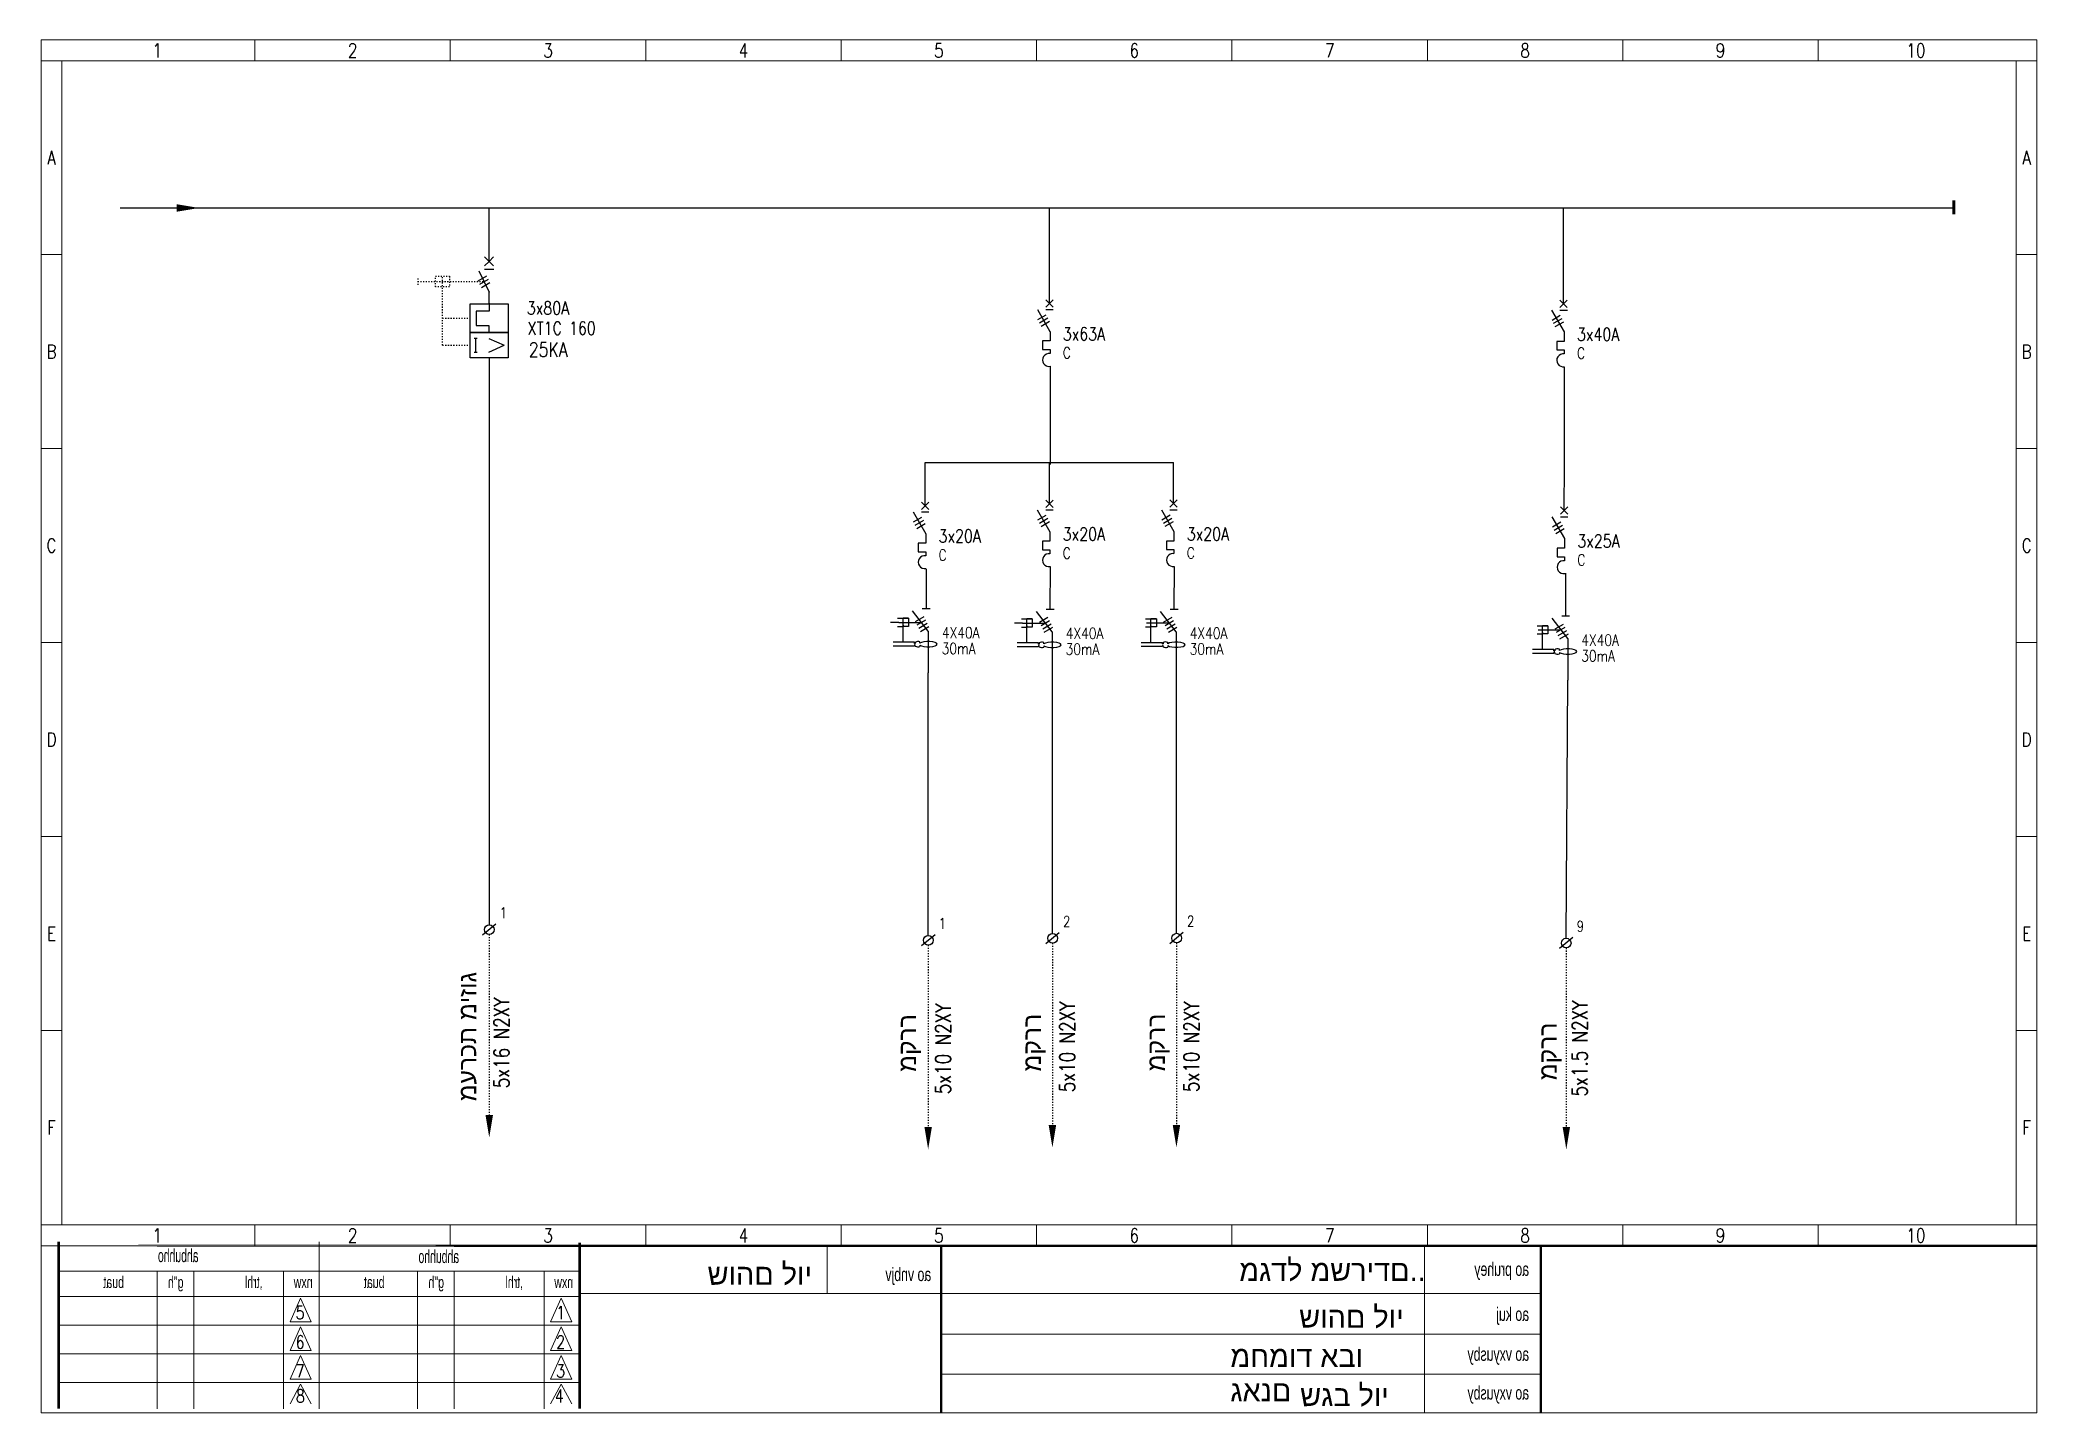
# Model space of a CAD drawing. Header units: millimetres. Extents: x 46170 to 87148, y 12751 to 40933.
# Drawn here: x 81936 to 86399, y 12751 to 15819 of the extents above; entities that cross this region are included whole.
import ezdxf
from ezdxf.enums import TextEntityAlignment as Align

# ---------------------------------------------------------------- set-up
doc = ezdxf.new("R2010")
doc.units = ezdxf.units.MM
doc.linetypes.add('ACAD_ISO03W100', pattern=[30, 12, -18])
doc.layers.add('A3', color=3, linetype='Continuous')
doc.styles.add('ROMANS', font='romans.shx')
doc.styles.get("Standard").update_dxf_attribs({"font": 'arial.ttf'})
doc.styles.add('TECHNO_M', font='techno_m.shx')

msp = doc.modelspace()

# ---------------------------------------------------------------- texts
at = {"color": 7, "lineweight": 13, "style": 'ROMANS', "width": 0.8}
for s, height, p in [('1', 31.1, (82198.2, 15795.9)), ('1', 31.1, (82198.2, 15795.9)), ('1', 31.1, (82198.2, 15795.9)), ('1', 31.1, (82198.2, 15795.9)), ('2', 31.1, (82634.6, 15795.9)), ('2', 31.1, (82634.6, 15795.9)), ('2', 31.1, (82634.6, 15795.9)), ('2', 31.1, (82634.6, 15795.9)), ('3', 31.1, (83071, 15795.9)), ('3', 31.1, (83071, 15795.9)), ('3', 31.1, (83071, 15795.9)), ('3', 31.1, (83071, 15795.9)), ('4', 31.1, (83507.4, 15795.9)), ('4', 31.1, (83507.4, 15795.9)), ('4', 31.1, (83507.4, 15795.9)), ('4', 31.1, (83507.4, 15795.9)), ('5', 31.1, (83943.8, 15795.9)), ('5', 31.1, (83943.8, 15795.9)), ('5', 31.1, (83943.8, 15795.9)), ('5', 31.1, (83943.8, 15795.9)), ('6', 31.1, (84380.2, 15795.9)), ('6', 31.1, (84380.2, 15795.9)), ('7', 31.1, (84816.6, 15795.9)), ('7', 31.1, (84816.6, 15795.9)), ('8', 31.1, (85253, 15795.9)), ('8', 31.1, (85253, 15795.9)), ('9', 31.1, (85689.4, 15795.9)), ('9', 31.1, (85689.4, 15795.9)), ('10', 31.06, (86125.8, 15795.9)), ('10', 31.06, (86125.8, 15795.9)), ('A', 30.7, (81962.1, 15556.6)), ('A', 30.7, (86373.1, 15556.6)), ('B', 30.7, (81962.1, 15123.4)), ('B', 30.7, (86373.1, 15123.4)), ('C', 30.7, (81962.1, 14690.3)), ('C', 30.7, (86373.1, 14690.3)), ('D', 30.7, (81962.1, 14257.1)), ('D', 30.7, (86373.1, 14257.1)), ('E', 30.7, (81962.1, 13823.9)), ('E', 30.7, (86373.1, 13823.9)), ('F', 30.7, (81962.1, 13390.8)), ('F', 30.7, (86373.1, 13390.8)), ('1', 31.1, (82198.2, 13149.9)), ('1', 31.1, (82198.2, 13149.9)), ('1', 31.1, (82198.2, 13149.9)), ('1', 31.1, (82198.2, 13149.9)), ('2', 31.1, (82634.6, 13149.9)), ('2', 31.1, (82634.6, 13149.9)), ('2', 31.1, (82634.6, 13149.9)), ('2', 31.1, (82634.6, 13149.9)), ('3', 31.1, (83071, 13149.9)), ('3', 31.1, (83071, 13149.9)), ('3', 31.1, (83071, 13149.9)), ('3', 31.1, (83071, 13149.9)), ('4', 31.1, (83507.4, 13149.9)), ('4', 31.1, (83507.4, 13149.9)), ('4', 31.1, (83507.4, 13149.9)), ('4', 31.1, (83507.4, 13149.9)), ('5', 31.1, (83943.8, 13149.9)), ('5', 31.1, (83943.8, 13149.9)), ('5', 31.1, (83943.8, 13149.9)), ('5', 31.1, (83943.8, 13149.9)), ('6', 31.1, (84380.2, 13149.9)), ('6', 31.1, (84380.2, 13149.9)), ('7', 31.1, (84816.6, 13149.9)), ('7', 31.1, (84816.6, 13149.9)), ('8', 31.1, (85253, 13149.9)), ('8', 31.1, (85253, 13149.9)), ('9', 31.1, (85689.4, 13149.9)), ('9', 31.1, (85689.4, 13149.9)), ('10', 31.06, (86125.8, 13149.9)), ('10', 31.06, (86125.8, 13149.9))]:
    msp.add_text(s, height=height, dxfattribs=at).set_placement(p, align=Align.MIDDLE)
at = {"color": 7, "lineweight": -2, "style": 'ROMANS', "width": 0.8}
for s, height, p in [('3x80A', 29, (83023.7, 15206.4, -75649.1)), ('XT1C 160', 29, (83025.5, 15161.1)), ('3x63A', 29, (84220.6, 15148.5, -75649.1)), ('3x40A', 29, (85368.9, 15147.6, -75649.1)), ('25KA', 32, (83028.1, 15112, -75649.1)), ('C', 25, (84220.6, 15108.1, -75649.1)), ('C', 25, (85368.9, 15107.2, -75649.1)), ('3x20A', 29, (83943.1, 14697, -75649.1)), ('3x20A', 29, (84220.5, 14701.4, -75649.1)), ('3x20A', 29, (84497.5, 14701.7, -75649.1)), ('C', 25, (83943.1, 14656.6, -75649.1)), ('C', 25, (84220.5, 14661, -75649.1)), ('C', 25, (84497.5, 14661.3, -75649.1)), ('3x25A', 29, (85369.8, 14685.9, -75649.1)), ('C', 25, (85369.8, 14645.6, -75649.1)), ('4X40A', 25, (83950.6, 14483.2, -75649.1)), ('4X40A', 25, (84227.3, 14481.7, -75649.1)), ('4X40A', 25, (84504.2, 14482.1, -75649.1)), ('30mA', 25, (83950.3, 14447.9, -75649.1)), ('30mA', 25, (84226.9, 14446.4, -75649.1)), ('30mA', 25, (84503.9, 14446.8, -75649.1)), ('4X40A', 25, (85378.6, 14466.7, -75649.1)), ('30mA', 25, (85378.3, 14431.4, -75649.1))]:
    msp.add_text(s, height=height, dxfattribs=at).set_placement(p)
at = {"color": 7, "lineweight": 13, "style": 'ROMANS', "width": 0.8}
for s, height, p in [('1', 24, (82963, 13858.3, -75649.1)), ('1', 24, (83943.5, 13834.6, -75649.1)), ('2', 24, (84221.1, 13839, -75649.1)), ('2', 24, (84498, 13839.4, -75649.1)), ('9', 24, (85368.1, 13828.3, -75649.1)), ('5', 29, (82507.2, 12963)), ('1', 29, (83089.1, 12963)), ('6', 29, (82507.2, 12897.1)), ('2', 29, (83089.1, 12897.1)), ('7', 29, (82507.2, 12832.8)), ('3', 29, (83089.1, 12832.8)), ('8', 29, (82508, 12776.9)), ('4', 29, (83086.2, 12776.9))]:
    msp.add_text(s, height=height, dxfattribs=at).set_placement(p)
at = {"color": 7, "lineweight": -2, "style": 'ROMANS', "width": 0.8}
for s, p in [('5x16 N2XY', (82984.4, 13478.5, -82790.4)), ('5x10 N2XY', (83970.3, 13465.1, -82790.4)), ('5x10 N2XY', (84247.8, 13469.5, -82790.4)), ('5x10 N2XY', (84524.8, 13469.8, -82790.4)), ('5x1.5 N2XY', (85392, 13460, -82790.4))]:
    msp.add_text(s, height=34.2, rotation=90, dxfattribs=at).set_placement(p)
at = {"color": 7, "lineweight": 13, "style": 'TECHNO_M', "text_generation_flag": 2}
for s, height, width, p in [('ahbuhho', 29, 0.7, (82290.4, 13090.3)), ('ahbuhho', 29, 0.7, (82872.3, 13088.2)), ('ao vnbjv ', 30, 0.8, (83926.8, 13048)), ('ao pruhey', 30, 0.8, (85261.9, 13059.5)), ('buat', 25.81, 0.8, (82124, 13032.5)), ('g"h', 25.81, 0.8, (82256.9, 13032.5)), (',trhl', 25.81, 0.8, (82433.5, 13032.5)), ('nxw', 25.81, 0.8, (82545.2, 13032.5)), ('buat', 25.81, 0.8, (82705.9, 13032.5)), ('g"h', 25.81, 0.8, (82838.7, 13032.5)), (',trhl', 25.81, 0.8, (83015.4, 13032.5)), ('nxw', 25.81, 0.8, (83127.1, 13032.5)), ('ao kuj', 30, 0.8, (85261.9, 12959)), ('ao vxyusby', 30, 0.8, (85261.9, 12869.9)), ('ao vxyusby', 30, 0.8, (85261.9, 12783.4))]:
    msp.add_text(s, height=height, dxfattribs=dict(at, width=width)).set_placement(p)
at = {"attachment_point": 1, "rotation": 90}
for s, insert, char_height in [('מערכת מיזוג', (82871.3, 13449.3), 39.375), ('מקרר', (83853.7, 13514.9), 39.38), ('מקרר', (84132.2, 13515.7), 39.38), ('מקרר', (84409.2, 13516.1), 39.38), ('מקרר', (85284.3, 13496.2), 39.38)]:
    msp.add_mtext_dynamic_manual_height_columns(s, width=4250.721, gutter_width=196.9, heights=[0], dxfattribs=dict(at, insert=insert, char_height=char_height))
at = {"lineweight": 53, "attachment_point": 1}
for s, insert, char_height in [('שוהם לוי', (83427.2, 13085.7), 46.03), ('מגדל משרידם..', (84614.7, 13094.5), 46.033), ('שוהם לוי', (84748.4, 12989.9), 46.03), ('מחמוד אבו גאנם', (84594.8, 12902.4), 46.033), ('שגב לוי', (84750.7, 12814.8), 46.03)]:
    msp.add_mtext_dynamic_manual_height_columns(s, width=421.091, gutter_width=230.2, heights=[234.7], dxfattribs=dict(at, insert=insert, char_height=char_height))

# ---------------------------------------------------------------- linework, layer by layer
at = {"color": 7, "linetype": 'ByBlock', "lineweight": 13, "ltscale": 2}
for p, q in [((81938.9, 12753.9), (81938.9, 15819.2)), ((81938.9, 15819.2), (86396, 15819.2)), ((81938.9, 12753.9), (81938.9, 15819.2)), ((81938.9, 15819.2), (86396, 15819.2)), ((86349.9, 15772.6), (86349.9, 13173.2)), ((81938.9, 13173.2), (86396, 13173.2)), ((82559.9, 13135.6), (82559.9, 12762.9)), ((83694.5, 13125.6), (83694.5, 13020.5)), ((85028.5, 13124.4), (85028.5, 12753.9)), ((82198, 13069.9), (82198, 12762.9)), ((82279.7, 13069.9), (82279.7, 12762.9)), ((82480.5, 13069.9), (82480.5, 12762.9)), ((82779.8, 13069.9), (82779.8, 12762.9)), ((82861.6, 13069.9), (82861.6, 12762.9)), ((83062.4, 13069.9), (83062.4, 12762.9))]:
    msp.add_line(p, q, dxfattribs=at)
at = {"color": 7, "linetype": 'ByBlock', "lineweight": 13}
for p, q in [((82416.4, 15819.2), (82416.4, 15772.6)), ((82416.4, 15819.2), (82416.4, 15772.6)), ((82416.4, 15819.2), (82416.4, 15772.6)), ((82416.4, 15819.2), (82416.4, 15772.6)), ((82852.8, 15819.2), (82852.8, 15772.6)), ((82852.8, 15819.2), (82852.8, 15772.6)), ((82852.8, 15819.2), (82852.8, 15772.6)), ((82852.8, 15819.2), (82852.8, 15772.6)), ((83289.2, 15819.2), (83289.2, 15772.6)), ((83289.2, 15819.2), (83289.2, 15772.6)), ((83289.2, 15819.2), (83289.2, 15772.6)), ((83289.2, 15819.2), (83289.2, 15772.6)), ((83725.6, 15819.2), (83725.6, 15772.6)), ((83725.6, 15819.2), (83725.6, 15772.6)), ((83725.6, 15819.2), (83725.6, 15772.6)), ((83725.6, 15819.2), (83725.6, 15772.6)), ((84162, 15819.2), (84162, 15772.6)), ((84162, 15819.2), (84162, 15772.6)), ((84162, 15819.2), (84162, 15772.6)), ((84162, 15819.2), (84162, 15772.6)), ((84598.4, 15819.2), (84598.4, 15772.6)), ((84598.4, 15819.2), (84598.4, 15772.6)), ((85034.8, 15819.2), (85034.8, 15772.6)), ((85034.8, 15819.2), (85034.8, 15772.6)), ((85471.2, 15819.2), (85471.2, 15772.6)), ((85471.2, 15819.2), (85471.2, 15772.6)), ((85907.6, 15819.2), (85907.6, 15772.6)), ((85907.6, 15819.2), (85907.6, 15772.6)), ((81938.9, 15772.6), (86396, 15772.6)), ((81938.9, 15340), (81985, 15340)), ((86349.9, 15340), (86396, 15340)), ((81938.9, 14906.8), (81985, 14906.8)), ((86349.9, 14906.8), (86396, 14906.8)), ((81938.9, 14473.7), (81985, 14473.7)), ((86349.9, 14473.7), (86396, 14473.7)), ((81938.9, 14040.5), (81985, 14040.5)), ((81938.9, 14040.5), (81985, 14040.5)), ((86349.9, 14040.5), (86396, 14040.5)), ((81938.9, 13607.4), (81985, 13607.4)), ((86349.9, 13607.4), (86396, 13607.4)), ((82416.4, 13173.2), (82416.4, 13126.6)), ((82416.4, 13173.2), (82416.4, 13126.6)), ((82416.4, 13173.2), (82416.4, 13126.6)), ((82416.4, 13173.2), (82416.4, 13126.6)), ((82852.8, 13173.2), (82852.8, 13126.6)), ((82852.8, 13173.2), (82852.8, 13126.6)), ((82852.8, 13173.2), (82852.8, 13126.6)), ((82852.8, 13173.2), (82852.8, 13126.6)), ((83289.2, 13173.2), (83289.2, 13126.6)), ((83289.2, 13173.2), (83289.2, 13126.6)), ((83289.2, 13173.2), (83289.2, 13126.6)), ((83289.2, 13173.2), (83289.2, 13126.6)), ((83725.6, 13173.2), (83725.6, 13126.6)), ((83725.6, 13173.2), (83725.6, 13126.6)), ((83725.6, 13173.2), (83725.6, 13126.6)), ((83725.6, 13173.2), (83725.6, 13126.6)), ((84162, 13173.2), (84162, 13126.6)), ((84162, 13173.2), (84162, 13126.6)), ((84162, 13173.2), (84162, 13126.6)), ((84162, 13173.2), (84162, 13126.6)), ((84598.4, 13173.2), (84598.4, 13126.6)), ((84598.4, 13173.2), (84598.4, 13126.6)), ((85034.8, 13173.2), (85034.8, 13126.6)), ((85034.8, 13173.2), (85034.8, 13126.6)), ((85471.2, 13173.2), (85471.2, 13126.6)), ((85471.2, 13173.2), (85471.2, 13126.6)), ((85907.6, 13173.2), (85907.6, 13126.6)), ((85907.6, 13173.2), (85907.6, 13126.6))]:
    msp.add_line(p, q, dxfattribs=at)
at = {"color": 7, "linetype": 'Continuous', "lineweight": 13}
for p, q in [((81985, 15772.6), (81985, 13173.2)), ((83141.7, 13069.9), (81978, 13069.9)), ((82559.9, 13069.9), (82559.9, 13069.9)), ((83141.7, 13069.9), (83141.7, 13069.9)), ((83141.7, 13013.5), (81978, 13013.5)), ((85288, 13020.5), (83141.7, 13020.5)), ((83141.7, 12949.4), (81978, 12949.4)), ((83141.7, 12885.4), (81978, 12885.4)), ((83141.7, 12821.3), (81978, 12821.3)), ((82559.9, 12821.3), (82559.9, 12821.3))]:
    msp.add_line(p, q, dxfattribs=at)
at = {"color": 0, "linetype": 'ByBlock', "ltscale": 2}
for p, q in [((82115.7, 15444.1), (86210.6, 15444.1)), ((84190.9, 15230.7), (84190.9, 15444.6)), ((85339.1, 15229.8), (85339.1, 15443.7)), ((82939.7, 15108.5), (82939.7, 13841.6)), ((83913.4, 14779.2), (83913.5, 14875.6)), ((84190.7, 14783.6), (84190.9, 14875.6)), ((84467.7, 14783.9), (84467.9, 14875.9)), ((85340, 14768.2), (85340.7, 14871.5))]:
    msp.add_line(p, q, dxfattribs=at)
at = {"linetype": 'ByBlock', "lineweight": -2, "ltscale": 2}
msp.add_line((82939.3, 15324.8), (82939.3, 15444.8), dxfattribs=at)
at = {"lineweight": 53}
msp.add_line((86210.2, 15460.9), (86210.2, 15430), dxfattribs=at)
at = {"color": 7, "linetype": 'Continuous', "lineweight": -2}
for p, q in [((82928.9, 15335.2), (82949.6, 15314.5)), ((82939.3, 15324.8), (82928.9, 15314.5)), ((82928.9, 15307.6), (82949.7, 15307.6)), ((82939.3, 15324.8), (82949.6, 15335.2)), ((84182.6, 15217.1), (84199.2, 15217.1)), ((84182.7, 15238.9), (84199.1, 15222.5)), ((84190.9, 15230.7), (84182.7, 15222.5)), ((84190.9, 15230.7), (84199.1, 15238.9)), ((85330.9, 15238), (85347.3, 15221.6)), ((85339.1, 15229.8), (85330.9, 15221.6)), ((85330.9, 15216.2), (85347.4, 15216.2)), ((85339.1, 15229.8), (85347.3, 15238)), ((84192.1, 15127.8), (84192.1, 15118.9)), ((85340.4, 15127), (85340.4, 15118.1)), ((83905.2, 14787.4), (83921.6, 14771)), ((83913.4, 14779.2), (83905.2, 14771)), ((83913.4, 14779.2), (83921.6, 14787.4)), ((84182.5, 14791.8), (84198.9, 14775.4)), ((84190.7, 14783.6), (84182.5, 14775.4)), ((84182.5, 14769.9), (84199, 14769.9)), ((84190.7, 14783.6), (84198.9, 14791.8)), ((84459.5, 14792.1), (84475.9, 14775.7)), ((84467.7, 14783.9), (84459.5, 14775.7)), ((84459.5, 14770.3), (84476, 14770.3)), ((84467.7, 14783.9), (84475.9, 14792.1)), ((85331.8, 14776.4), (85348.2, 14760)), ((85340, 14768.2), (85348.2, 14776.4)), ((83905.1, 14765.5), (83921.7, 14765.5)), ((85340, 14768.2), (85331.8, 14760)), ((85331.8, 14754.5), (85348.3, 14754.5)), ((84191.9, 14680.7), (84191.9, 14671.8)), ((84468.9, 14681.1), (84468.9, 14672.2)), ((83914.6, 14676.3), (83914.6, 14667.4)), ((85341.3, 14665.3), (85341.3, 14656.4))]:
    msp.add_line(p, q, dxfattribs=at)
at = {"linetype": 'ACAD_ISO03W100', "ltscale": 0.2}
for p, q in [((82780.1, 15286.8), (82780.1, 15271.4)), ((82780.1, 15286.8), (82780.1, 15271.4)), ((82780.1, 15286.8), (82780.1, 15271.4)), ((82780.1, 15286.8), (82780.1, 15271.4)), ((82780.1, 15286.8), (82780.1, 15271.4)), ((82780.1, 15279.6), (82928.2, 15279.6)), ((82835.5, 15137.4), (82835.5, 15291.5)), ((82835.5, 15197.8), (82897.2, 15197.8)), ((82835.5, 15137.4), (82897.2, 15137.4)), ((82939.7, 13821.8), (82939.7, 13412.4)), ((83920.2, 13798.1), (83920.2, 13392.5)), ((84197.8, 13802.5), (84197.7, 13396.9)), ((84474.7, 13802.9), (84474.7, 13397.2)), ((85344.8, 13791.8), (85344.8, 13386.2))]:
    msp.add_line(p, q, dxfattribs=at)
at = {"lineweight": -2}
for p, q in [((82915.2, 15281.3), (82934.2, 15292.4)), ((82916.7, 15303.4), (82939.7, 15255.8)), ((82918.7, 15274), (82937.7, 15285.1)), ((82922.3, 15266.6), (82941.3, 15277.7)), ((82939.7, 15231.3), (82939.7, 15255.8)), ((82939.7, 15231.3), (82939.7, 15214)), ((82939.7, 15214), (82910.3, 15214)), ((82910.3, 15214), (82910.3, 15181.6)), ((82910.3, 15181.6), (82938.9, 15181.6)), ((82938.9, 15181.6), (82938.9, 15165.7)), ((84165, 15194.7), (84183.4, 15205.5)), ((84168.5, 15187.4), (84187.5, 15198.5)), ((84172.1, 15179.9), (84191.1, 15191)), ((85313.3, 15193.8), (85331.7, 15204.6)), ((85316.8, 15186.5), (85335.8, 15197.6)), ((85320.4, 15179.1), (85339.4, 15190.2)), ((82905.7, 15153), (82912.6, 15153)), ((82909.2, 15153), (82909.2, 15122.6)), ((82938.9, 15152.9), (82973.4, 15137.4)), ((82938.9, 15121.9), (82973.4, 15137.4)), ((82905.7, 15122.2), (82912.6, 15122.2)), ((83887.5, 14743.1), (83905.9, 14753.9)), ((83891, 14735.8), (83910, 14746.9)), ((83894.6, 14728.4), (83913.6, 14739.5)), ((84164.8, 14747.5), (84183.3, 14758.3)), ((84168.4, 14740.2), (84187.3, 14751.3)), ((84172, 14732.8), (84190.9, 14743.9)), ((84441.8, 14747.9), (84460.3, 14758.7)), ((84445.3, 14740.6), (84464.3, 14751.7)), ((84448.9, 14733.2), (84467.9, 14744.3)), ((85314.2, 14732.1), (85332.6, 14742.9)), ((85317.7, 14724.8), (85336.6, 14735.9)), ((85321.3, 14717.4), (85340.2, 14728.5)), ((83891.9, 14520.5), (83910.9, 14531.6)), ((83895.5, 14513.2), (83914.4, 14524.3)), ((83899.1, 14505.8), (83918, 14516.9)), ((83902.7, 14498.3), (83921.6, 14509.4)), ((84168.6, 14519), (84187.5, 14530.1)), ((84172.1, 14511.7), (84191.1, 14522.8)), ((84175.7, 14504.3), (84194.7, 14515.4)), ((84179.3, 14496.8), (84198.3, 14507.9)), ((84445.6, 14519.4), (84464.5, 14530.5)), ((84449.1, 14512.1), (84468, 14523.2)), ((84452.7, 14504.6), (84471.6, 14515.7)), ((84456.3, 14497.2), (84475.2, 14508.3)), ((85320, 14504), (85338.9, 14515.1)), ((85323.5, 14496.7), (85342.4, 14507.8)), ((85327.1, 14489.3), (85346, 14500.4)), ((85330.7, 14481.8), (85349.6, 14492.9))]:
    msp.add_line(p, q, dxfattribs=at)
at = {"color": 7, "linetype": 'ByBlock', "lineweight": -2}
for p, q in [((84163.9, 15217.1), (84192, 15168.4)), ((85312.1, 15216.2), (85340.3, 15167.5)), ((84192.1, 15147.1), (84175.4, 15147.1)), ((84175.4, 15147.1), (84175.4, 15127.8)), ((84175.4, 15127.8), (84192.1, 15127.8)), ((84192.1, 15168.2), (84192.1, 15147.1)), ((85340.4, 15146.2), (85323.6, 15146.2)), ((85323.6, 15146.2), (85323.6, 15127)), ((85323.6, 15127), (85340.4, 15127)), ((85340.4, 15167.4), (85340.4, 15146.2)), ((84163.7, 14769.9), (84191.8, 14721.2)), ((84440.7, 14770.3), (84468.8, 14721.6)), ((83886.4, 14765.5), (83914.5, 14716.8)), ((85313, 14754.5), (85341.1, 14705.8)), ((83914.6, 14695.5), (83897.9, 14695.5)), ((83897.9, 14695.5), (83897.9, 14676.3)), ((83914.6, 14716.7), (83914.6, 14695.5)), ((84192, 14700), (84175.2, 14700)), ((84175.2, 14700), (84175.2, 14680.7)), ((84175.2, 14680.7), (84191.9, 14680.7)), ((84192, 14721.1), (84192, 14700)), ((84468.9, 14700.3), (84452.2, 14700.3)), ((84452.2, 14700.3), (84452.2, 14681.1)), ((84452.2, 14681.1), (84468.9, 14681.1)), ((84468.9, 14721.5), (84468.9, 14700.3)), ((85341.3, 14684.5), (85324.5, 14684.5)), ((85324.5, 14684.5), (85324.5, 14665.3)), ((85341.3, 14705.7), (85341.3, 14684.5)), ((83897.9, 14676.3), (83914.6, 14676.3)), ((85324.5, 14665.3), (85341.3, 14665.3)), ((83854.2, 14518.7), (83836, 14518.7)), ((83851.8, 14527.8), (83875.8, 14527.8)), ((83851.8, 14509.7), (83863.8, 14509.7)), ((83854.2, 14518.7), (83873.4, 14518.7)), ((83863.8, 14474.4), (83863.8, 14527.8)), ((83875.8, 14527.8), (83863.8, 14527.8)), ((83863.8, 14525), (83863.8, 14526.3)), ((83863.8, 14512.5), (83863.8, 14511.2)), ((83875.8, 14509.7), (83863.8, 14509.7)), ((83873.4, 14518.7), (83904.9, 14518.7)), ((83875.8, 14527.8), (83875.8, 14509.7)), ((83920.1, 14498.9), (83885.2, 14544.6)), ((84130.9, 14517.3), (84112.6, 14517.3)), ((84128.4, 14526.3), (84152.5, 14526.3)), ((84128.4, 14508.2), (84140.4, 14508.2)), ((84130.9, 14517.3), (84150, 14517.3)), ((84140.4, 14473), (84140.4, 14526.3)), ((84152.5, 14526.3), (84140.4, 14526.3)), ((84140.4, 14523.6), (84140.4, 14524.8)), ((84140.4, 14511), (84140.4, 14509.7)), ((84152.5, 14508.2), (84140.4, 14508.2)), ((84150, 14517.3), (84181.6, 14517.3)), ((84152.5, 14526.3), (84152.5, 14508.2)), ((84196.8, 14497.4), (84161.8, 14543.1)), ((84405.4, 14526.7), (84429.5, 14526.7)), ((84405.4, 14508.6), (84417.4, 14508.6)), ((84407.8, 14517.6), (84427, 14517.6)), ((84417.4, 14473.3), (84417.4, 14526.7)), ((84429.5, 14526.7), (84417.4, 14526.7)), ((84417.4, 14523.9), (84417.4, 14525.2)), ((84417.4, 14511.3), (84417.4, 14510.1)), ((84429.5, 14508.6), (84417.4, 14508.6)), ((84427, 14517.6), (84458.6, 14517.6)), ((84429.5, 14526.7), (84429.5, 14508.6)), ((84473.8, 14497.8), (84438.8, 14543.4)), ((85279.8, 14511.3), (85303.9, 14511.3)), ((85282.2, 14502.3), (85301.4, 14502.3)), ((85291.8, 14457.9), (85291.8, 14511.3)), ((85303.9, 14511.3), (85291.8, 14511.3)), ((85291.8, 14508.5), (85291.8, 14509.8)), ((85301.4, 14502.3), (85333, 14502.3)), ((85303.9, 14511.3), (85303.9, 14493.2)), ((85348.2, 14482.4), (85313.2, 14528.1)), ((83889.5, 14474.4), (83841.8, 14474.4)), ((83889.5, 14465.7), (83841.8, 14465.7)), ((83889.5, 14471.7), (83889.5, 14474.4)), ((83891.2, 14471.7), (83889.5, 14471.7)), ((83891.2, 14468.4), (83889.5, 14468.4)), ((83889.5, 14468.4), (83889.5, 14465.7)), ((83891.2, 14474.1), (83891.2, 14471.7)), ((83891.2, 14466), (83891.2, 14468.4)), ((83901.5, 14472.2), (83901.5, 14475.3)), ((83901.5, 14467.9), (83901.5, 14464.8)), ((83901.5, 14467.9), (83901.5, 14464.8)), ((84166.1, 14473), (84118.5, 14473)), ((84166.1, 14464.2), (84118.5, 14464.2)), ((84166.1, 14470.2), (84166.1, 14473)), ((84167.8, 14470.2), (84166.1, 14470.2)), ((84167.8, 14466.9), (84166.1, 14466.9)), ((84166.1, 14466.9), (84166.1, 14464.2)), ((84167.8, 14472.7), (84167.8, 14470.2)), ((84167.8, 14464.5), (84167.8, 14466.9)), ((84178.1, 14470.7), (84178.1, 14473.8)), ((84178.1, 14466.4), (84178.1, 14463.4)), ((84178.1, 14466.4), (84178.1, 14463.4)), ((84443.1, 14473.3), (84395.5, 14473.3)), ((84443.1, 14464.6), (84395.5, 14464.6)), ((84443.1, 14470.6), (84443.1, 14473.3)), ((84444.8, 14470.6), (84443.1, 14470.6)), ((84444.8, 14467.3), (84443.1, 14467.3)), ((84443.1, 14467.3), (84443.1, 14464.6)), ((84444.8, 14473), (84444.8, 14470.6)), ((84444.8, 14464.9), (84444.8, 14467.3)), ((84455.1, 14471.1), (84455.1, 14474.2)), ((84455.1, 14466.8), (84455.1, 14463.7)), ((84455.1, 14466.8), (84455.1, 14463.7)), ((85317.5, 14457.9), (85269.9, 14457.9)), ((85279.8, 14493.2), (85291.8, 14493.2)), ((85291.8, 14496), (85291.8, 14494.7)), ((85303.9, 14493.2), (85291.8, 14493.2)), ((85317.5, 14455.2), (85317.5, 14457.9)), ((85319.2, 14457.6), (85319.2, 14455.2)), ((85329.5, 14455.7), (85329.5, 14458.8)), ((85317.5, 14449.2), (85269.9, 14449.2)), ((85319.2, 14455.2), (85317.5, 14455.2)), ((85319.2, 14451.9), (85317.5, 14451.9)), ((85317.5, 14451.9), (85317.5, 14449.2)), ((85319.2, 14449.5), (85319.2, 14451.9)), ((85329.5, 14451.4), (85329.5, 14448.3)), ((85329.5, 14451.4), (85329.5, 14448.3))]:
    msp.add_line(p, q, dxfattribs=at)
at = {"linetype": 'ByBlock', "ltscale": 2}
for p, q in [((84192.3, 15090.5), (84192.3, 14871)), ((85340.6, 15089.6), (85340.6, 14870.1)), ((83920.1, 14498.9), (83920.1, 14405.9)), ((84196.8, 14497.4), (84196.8, 14404.5)), ((84473.8, 14497.8), (84473.8, 14404.8)), ((85348.2, 14482.4), (85348.2, 14389.4)), ((83920.2, 13819.8), (83920.2, 14406)), ((84197.8, 13824.2), (84197.7, 14405.9)), ((84474.7, 13824.5), (84474.7, 14406.3)), ((85344.8, 13813.5), (85348.2, 14389.4))]:
    msp.add_line(p, q, dxfattribs=at)
for p, q in [((83913.5, 14875.6), (84467.9, 14875.9)), ((83915.1, 14638.6), (83915.1, 14549.9)), ((84192.2, 14643.4), (84191.7, 14548.4)), ((84469.2, 14643.7), (84468.7, 14548.8)), ((85343.6, 14628.3), (85343.1, 14533.4)), ((83906.6, 14549.6), (83924.5, 14549.6)), ((84183.3, 14548.1), (84201.1, 14548.1)), ((84460.3, 14548.5), (84478.1, 14548.5)), ((85334.7, 14533.1), (85352.5, 14533.1))]:
    msp.add_line(p, q)
at = {"color": 7, "ltscale": 2}
for p, q in [((82954.7, 13845.1), (82924.8, 13820.2)), ((83935.2, 13821.4), (83905.3, 13796.5)), ((84212.7, 13825.8), (84182.8, 13800.9)), ((84489.7, 13826.2), (84459.8, 13801.2)), ((85359.8, 13815.1), (85329.9, 13790.2))]:
    msp.add_line(p, q, dxfattribs=at)
at = {"color": 7, "lineweight": 13}
for p, q in [((82518.3, 13009.5), (82494.8, 12956.9)), ((82518.3, 13009.5), (82541.9, 12956.9)), ((83100.2, 13009.5), (83076.6, 12956.9)), ((83100.2, 13009.5), (83123.8, 12956.9)), ((82494.8, 12956.9), (82541.9, 12956.9)), ((82518.3, 12945.5), (82494.8, 12892.8)), ((82518.3, 12945.5), (82541.9, 12892.8)), ((83076.6, 12956.9), (83123.8, 12956.9)), ((83100.2, 12945.5), (83076.6, 12892.8)), ((83100.2, 12945.5), (83123.8, 12892.8)), ((82494.8, 12892.8), (82541.9, 12892.8)), ((82518.3, 12881.4), (82494.8, 12828.8)), ((82518.3, 12881.4), (82541.9, 12828.8)), ((83076.6, 12892.8), (83123.8, 12892.8)), ((83100.2, 12881.4), (83076.6, 12828.8)), ((83100.2, 12881.4), (83123.8, 12828.8)), ((82494.8, 12828.8), (82541.9, 12828.8)), ((82518.3, 12817.4), (82494.8, 12773.7)), ((82518.3, 12817.4), (82541.9, 12773.7)), ((83076.6, 12828.8), (83123.8, 12828.8)), ((83100.2, 12817.4), (83076.6, 12773.7)), ((83100.2, 12817.4), (83123.8, 12773.7))]:
    msp.add_line(p, q, dxfattribs=at)
at = {"color": 7, "lineweight": 13, "ltscale": 2}
for p, q in [((83948.9, 12929.3), (85288, 12929.3)), ((83948.9, 12840.3), (85288, 12840.3))]:
    msp.add_line(p, q, dxfattribs=at)
at = {"color": 7, "linetype": 'ByBlock', "lineweight": 13, "ltscale": 2}
for points in [[(81938.9, 12753.9), (86396, 12753.9), (86396, 15819.2), (81938.9, 15819.2)], [(81938.9, 15819.2), (86396, 15819.2), (86396, 12753.9), (81938.9, 12753.9)], [(81938.9, 12753.9), (86396, 12753.9), (86396, 15819.2), (81938.9, 15819.2)], [(81938.9, 15819.2), (86396, 15819.2), (86396, 12753.9), (81938.9, 12753.9)], [(81938.9, 13173.2), (86396, 13173.2), (86396, 13126.6), (81938.9, 13126.6)]]:
    msp.add_lwpolyline(points, close=True, dxfattribs=at)
at = {"linetype": 'ACAD_ISO03W100', "ltscale": 0.2}
msp.add_lwpolyline([(82819.7, 15291.5), (82851.2, 15291.5), (82851.2, 15267.7), (82819.7, 15267.7)], close=True, dxfattribs=at)
at = {"lineweight": -2}
for points in [[(82897.2, 15229.9), (82982.2, 15229.9), (82982.2, 15165.7), (82897.2, 15165.7)], [(82897.2, 15165.7), (82982.2, 15165.7), (82982.2, 15109.2), (82897.2, 15109.2)]]:
    msp.add_lwpolyline(points, close=True, dxfattribs=at)
at = {"color": 7, "linetype": 'ByBlock', "lineweight": 13, "ltscale": 2, "const_width": 5}
msp.add_lwpolyline([(81938.9, 13126.6), (86396, 13126.6), (86396, 13126.6), (81938.9, 13126.6)], close=True, dxfattribs=at)
at = {"color": 7, "ltscale": 2}
for centre in [(82939.7, 13832.6), (83920.2, 13808.9), (84197.8, 13813.3), (84474.7, 13813.7), (85344.8, 13802.6)]:
    msp.add_circle(centre, 10.8, dxfattribs=at)
at = {"color": 7, "linetype": 'ByBlock', "lineweight": -2}
for centre, radius, start, end in [((84189.8, 15104.7), 14.4, 80.8849, 280.1182), ((85338.1, 15103.8), 14.4, 80.8849, 280.1182), ((83912.3, 14653.2), 14.4, 80.8849, 280.1182), ((84189.6, 14657.6), 14.4, 80.8849, 280.1182), ((84466.6, 14657.9), 14.4, 80.8849, 280.1182), ((85339, 14642.1), 14.4, 80.8849, 280.1182), ((83897.4, 14465.5), 10.6, 66.8973, 125.6982), ((83897.4, 14474.6), 10.6, 234.3018, 293.1027), ((84174, 14464.1), 10.6, 66.8973, 125.6982), ((84174, 14473.1), 10.6, 234.3018, 293.1027), ((84451, 14464.4), 10.6, 66.8973, 125.6982), ((84451, 14473.5), 10.6, 234.3018, 293.1027), ((85325.4, 14449), 10.6, 66.8973, 125.6982), ((85325.4, 14458.1), 10.6, 234.3018, 293.1027)]:
    msp.add_arc(centre, radius, start, end, dxfattribs=at)
for centre in [(83920.1, 14470.1), (84196.8, 14468.6), (84473.8, 14468.9), (85348.2, 14453.6)]:
    msp.add_ellipse(centre, major_axis=(-20, 0), ratio=0.292341, start_param=0.37335, end_param=5.909835, dxfattribs=at)
at = {"color": 7, "linetype": 'ByBlock', "lineweight": -2, "ltscale": 30}
for points in [[(82241.8, 15452.4), (82291.8, 15444.1), (82241.8, 15435.7)], [(82948.1, 13418.4), (82939.7, 13368.4), (82931.4, 13418.4)], [(83928.2, 13392), (83919.9, 13342), (83911.6, 13392)], [(84205.8, 13396.4), (84197.4, 13346.4), (84189.1, 13396.4)], [(84482.8, 13396.7), (84474.4, 13346.7), (84466.1, 13396.7)], [(85353.4, 13391.7), (85345.1, 13341.7), (85336.8, 13391.7)]]:
    msp.add_solid(points, dxfattribs=at)
at = {"layer": 'A3', "color": 7, "lineweight": 13, "const_width": 5.63}
for points in [[(81978, 12762.9), (81978, 13135.6)], [(83141.7, 12762.9), (83141.7, 13133.5)], [(83948.9, 12753.9), (83948.9, 13128.2)], [(85288, 12753.9), (85288, 13125.3)]]:
    msp.add_lwpolyline(points, dxfattribs=at)

msp.set_redraw_order([(e.dxf.handle, doc.entitydb.next_handle()) for e in msp.query("TEXT MTEXT ATTDEF DIMENSION ARC_DIMENSION")])  # texts and dimensions are drawn at this point

doc.saveas('drawing.dxf')
